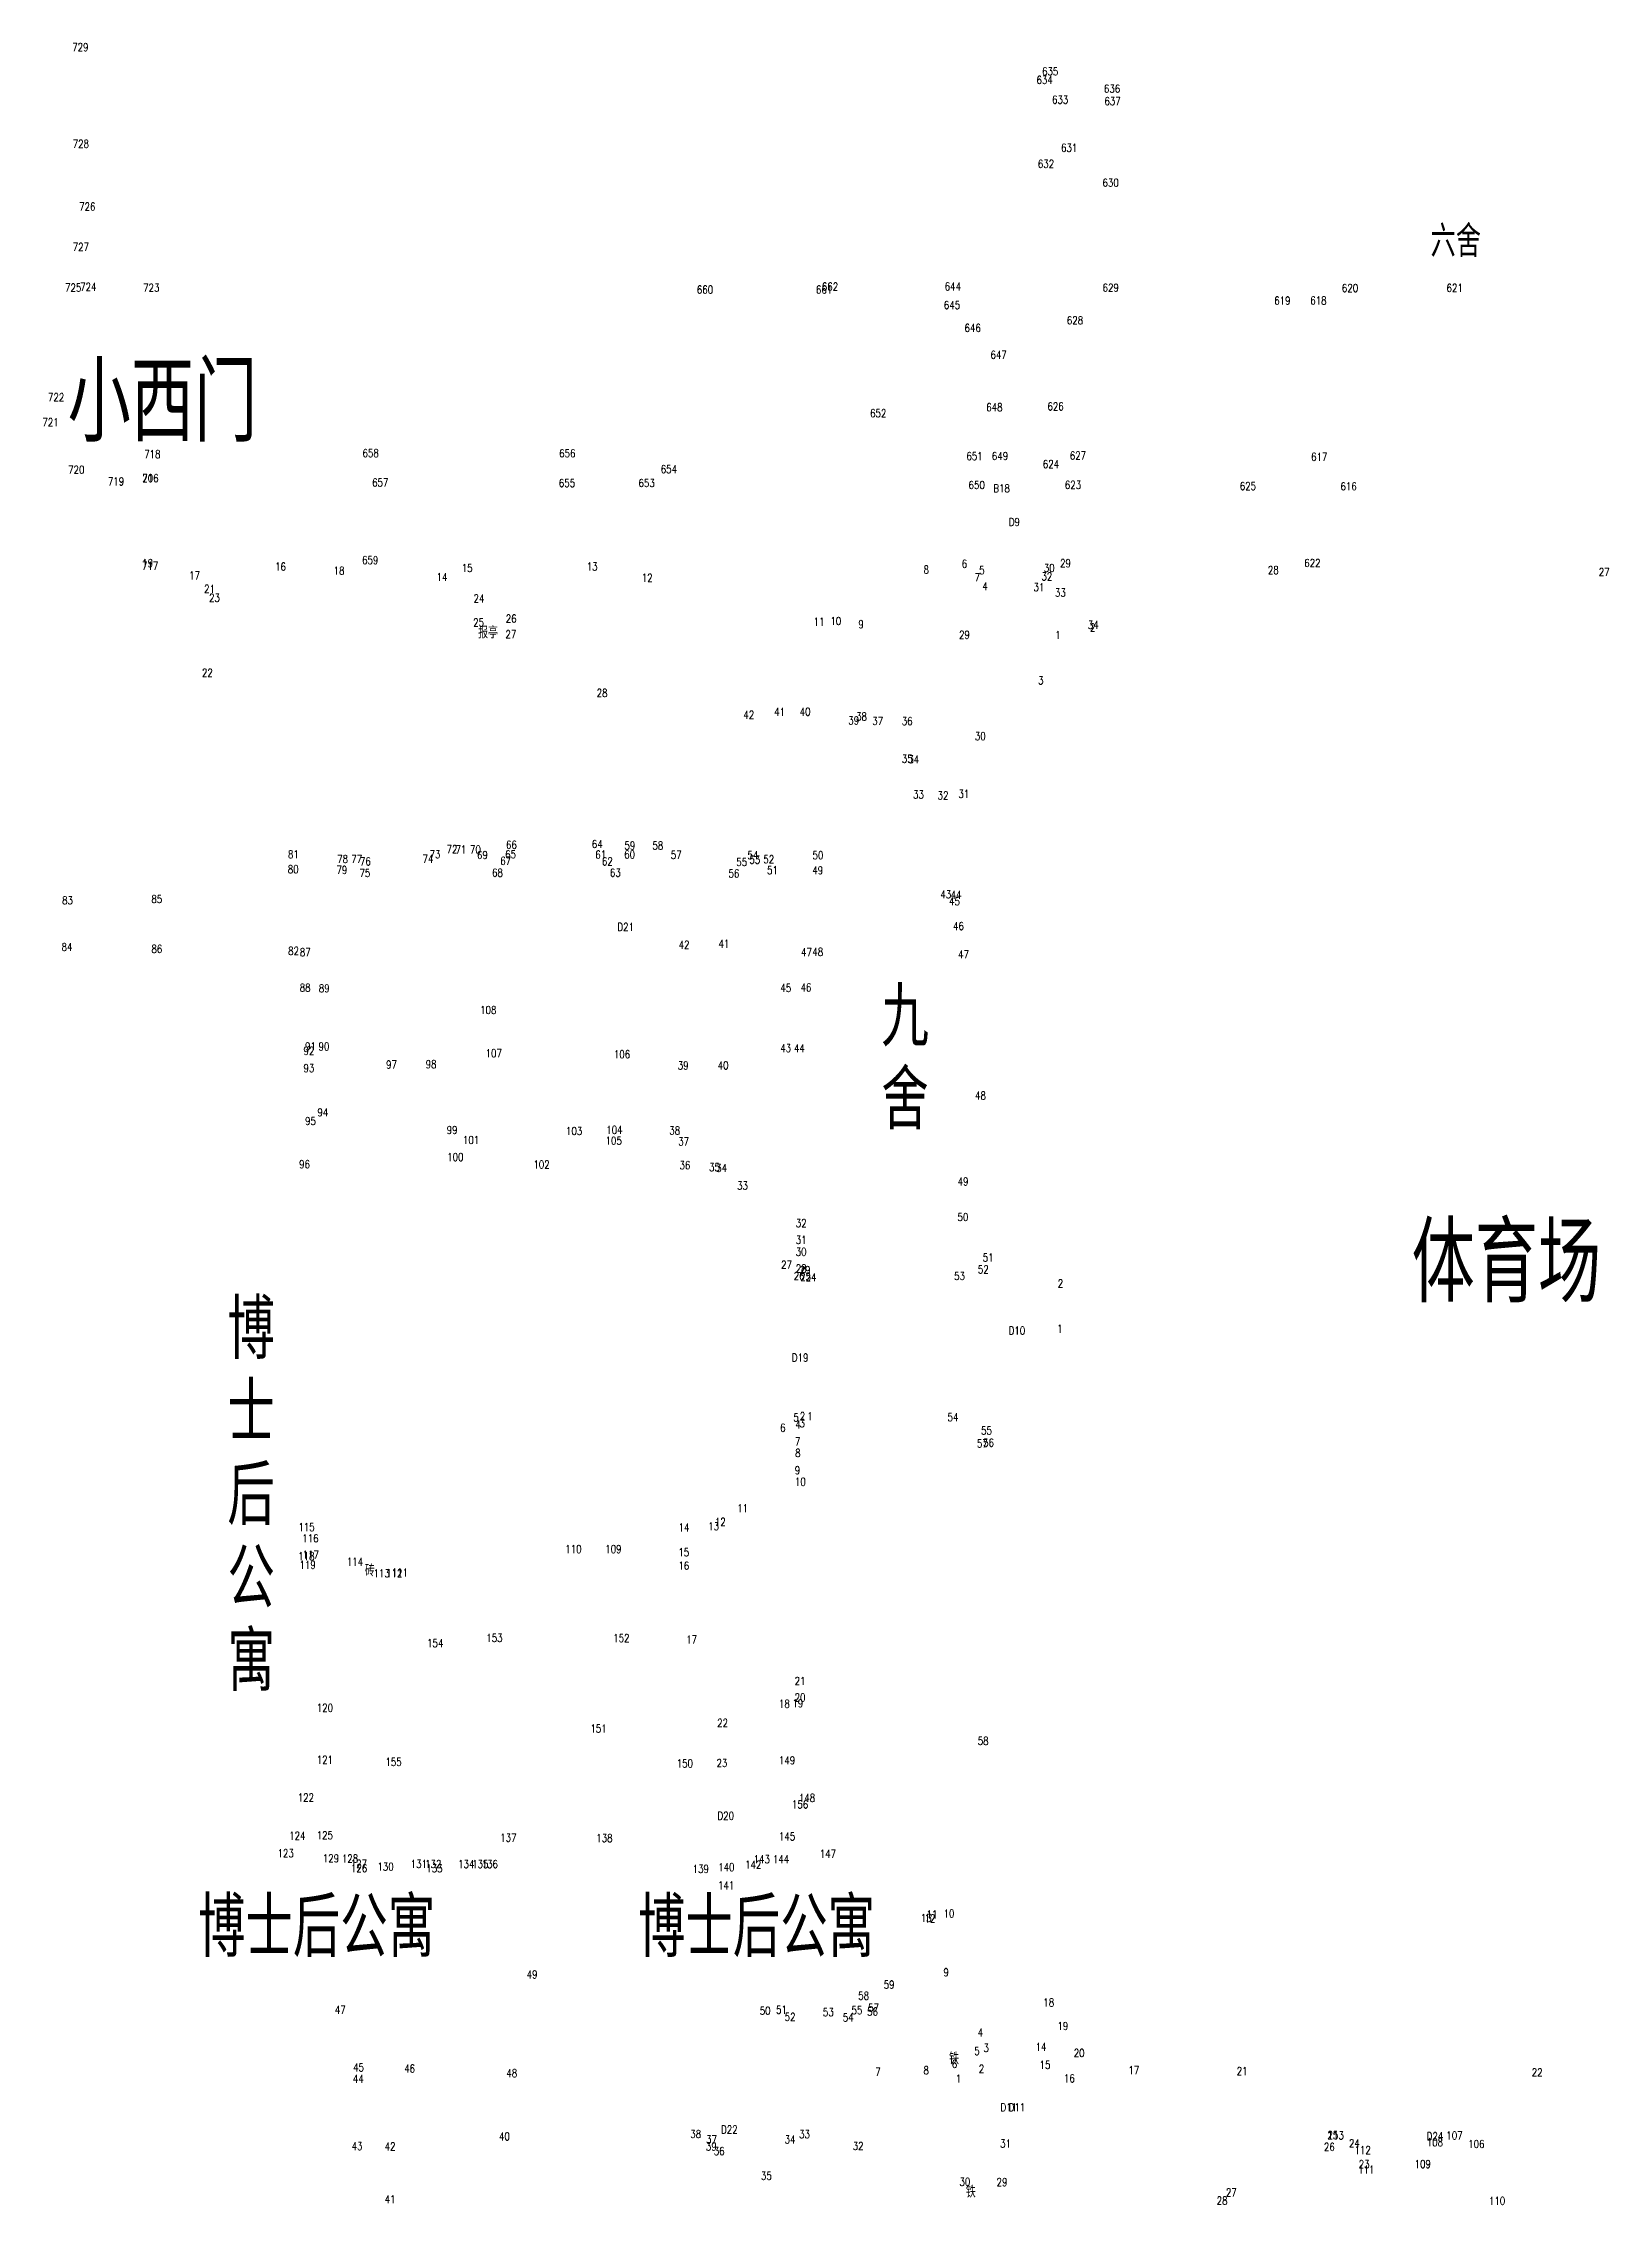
# Model space of a CAD drawing. Extents: x -992 to 2561, y -723 to 1492.
# Drawn here: x -362.2 to -164.1, y -450.5 to -177.1 of the extents above; entities that cross this region are included whole.
import ezdxf
from ezdxf.enums import TextEntityAlignment as Align

# ---------------------------------------------------------------- set-up
doc = ezdxf.new("R2010")
doc.units = 0
doc.header["$LTSCALE"] = 0.5
for name, color, linetype in [('JMD', 6, 'CONTINUOUS'), ('ZDH', 1, 'CONTINUOUS'), ('ZJ', 7, 'CONTINUOUS')]:
    doc.layers.add(name, color=color, linetype=linetype)
doc.styles.add('HZ', font='rs.shx', dxfattribs={"width": 0.8, "bigfont": 'hztxt.shx'})

msp = doc.modelspace()

# ---------------------------------------------------------------- texts
at = {"layer": 'JMD', "linetype": 'Continuous', "style": 'HZ', "width": 0.8}
for s, height, p in [('六舍', 4, (-183.42, -201.88, -0.21)), ('报亭', 1.5, (-305.87, -251.53, -8.92)), ('报亭', 1.5, (-305.87, -251.53, -8.92)), ('体育场', 10, (-177.02, -330.82, -8.92)), ('博士后公寓', 7.5, (-327.57, -415.03, -8.92)), ('博士后公寓', 7.5, (-271.9, -415.05, -8.92))]:
    msp.add_text(s, height=height, dxfattribs=at).set_placement(p, align=Align.MIDDLE)
for s, p in [('九', (-256.11, -304, -8.92)), ('舍', (-256.11, -314.5, -8.92)), ('博', (-338.85, -343.53, -8.92)), ('士', (-338.85, -354.03, -8.92)), ('后', (-338.85, -364.53, -8.92)), ('公', (-338.85, -375.03, -8.92)), ('寓', (-338.85, -385.53, -8.92))]:
    msp.add_text(s, height=7.5, dxfattribs=at).set_placement(p)
for s, p in [('砖', (-320.2, -370.28, -8.92)), ('铁', (-246.28, -432.04, -8.92)), ('铁', (-246.28, -432.04, -8.92)), ('铁', (-244.16, -448.9, -8.92)), ('铁', (-244.16, -448.9, -8.92))]:
    msp.add_text(s, height=1.5, dxfattribs=at).set_placement(p, align=Align.MIDDLE_RIGHT)
at = {"layer": 'ZDH', "linetype": 'Continuous', "style": 'HZ', "width": 0.8}
for s, p in [('729', (-358.49, -178.06, 0.03)), ('635', (-235.77, -181.12, -0.15)), ('634', (-236.47, -182.2, -0.31)), ('636', (-227.94, -183.31, -0.05)), ('633', (-234.51, -184.71, -0.27)), ('637', (-227.88, -184.89, -0.22)), ('728', (-358.42, -190.28, 0.69)), ('631', (-233.37, -190.79, -0.22)), ('632', (-236.3, -192.82, -0.32)), ('630', (-228.12, -195.2, -0.12)), ('726', (-357.61, -198.23, -0.19)), ('727', (-358.42, -203.33, 0.01)), ('725', (-359.39, -208.48, -0.16)), ('724', (-357.48, -208.38, -0.17)), ('723', (-349.51, -208.49, 0.62)), ('660', (-279.45, -208.73, -0.34)), ('661', (-264.38, -208.73, 0.78)), ('662', (-263.63, -208.35, 1.31)), ('644', (-248.09, -208.33, -0.15)), ('629', (-228.11, -208.49, -0.2)), ('620', (-197.83, -208.54, -0.43)), ('621', (-184.59, -208.52, -0.1)), ('645', (-248.2, -210.69, -0.36)), ('619', (-206.39, -210.12, -0.08)), ('618', (-201.83, -210.11, -0.04)), ('646', (-245.58, -213.58, -0.2)), ('628', (-232.63, -212.62, -0.18)), ('647', (-242.29, -216.98, -0.34)), ('722', (-361.55, -222.35, -0.29)), ('652', (-257.53, -224.37, -0.27)), ('648', (-242.83, -223.62, -0.27)), ('626', (-235.09, -223.51, 0.01)), ('721', (-362.26, -225.51, 0.44)), ('718', (-349.38, -229.55, -0.28)), ('658', (-321.75, -229.42, -0.34)), ('656', (-296.87, -229.45, -0.35)), ('651', (-245.34, -229.8, -0.23)), ('649', (-242.12, -229.79, -0.35)), ('627', (-232.26, -229.73, -0.08)), ('617', (-201.73, -229.89, -0.44)), ('720', (-359, -231.52, -0.34)), ('719', (-353.97, -233, -0.34)), ('716', (-349.62, -232.59, -0.29)), ('20', (-349.62, -232.59, -0.29)), ('20', (-349.62, -232.59, -0.29)), ('20', (-349.62, -232.59, -0.29)), ('20', (-349.62, -232.59, -0.29)), ('657', (-320.54, -233.14, -0.38)), ('655', (-296.91, -233.21, -0.37)), ('653', (-286.83, -233.2, -0.37)), ('654', (-284.02, -231.45, -0.21)), ('650', (-245.07, -233.45, -0.34)), ('624', (-235.67, -230.81, -0.52)), ('623', (-232.89, -233.44, -0.45)), ('B18', (-241.93, -233.88, -0.21)), ('625', (-210.75, -233.59, -0.44)), ('616', (-198.01, -233.62, -0.43)), ('D9', (-239.98, -238.14, 1.08)), ('D9', (-239.98, -238.14, 1.08)), ('D9', (-239.98, -238.14, 1.08)), ('D9', (-239.98, -238.14, 1.08)), ('717', (-349.66, -243.68, -0.29)), ('19', (-349.63, -243.34, -0.24)), ('19', (-349.63, -243.34, -0.24)), ('19', (-349.63, -243.34, -0.24)), ('19', (-349.63, -243.34, -0.24)), ('16', (-332.82, -243.78, -0.2)), ('16', (-332.82, -243.78, -0.2)), ('16', (-332.82, -243.78, -0.2)), ('16', (-332.82, -243.78, -0.2)), ('18', (-325.41, -244.29, -0.17)), ('18', (-325.41, -244.29, -0.17)), ('18', (-325.41, -244.29, -0.17)), ('18', (-325.41, -244.29, -0.17)), ('659', (-321.81, -242.96, -0.38)), ('15', (-309.2, -243.96, -0.17)), ('15', (-309.2, -243.96, -0.17)), ('15', (-309.2, -243.96, -0.17)), ('15', (-309.2, -243.96, -0.17)), ('13', (-293.38, -243.77, -0.23)), ('13', (-293.38, -243.77, -0.23)), ('13', (-293.38, -243.77, -0.23)), ('13', (-293.38, -243.77, -0.23)), ('8', (-250.76, -244.16, -0.12)), ('8', (-250.76, -244.16, -0.12)), ('8', (-250.76, -244.16, -0.12)), ('8', (-250.76, -244.16, -0.12)), ('6', (-245.94, -243.42, -0.22)), ('6', (-245.94, -243.42, -0.22)), ('6', (-245.94, -243.42, -0.22)), ('6', (-245.94, -243.42, -0.22)), ('5', (-243.72, -244.24, -0.28)), ('5', (-243.72, -244.24, -0.28)), ('5', (-243.72, -244.24, -0.28)), ('5', (-243.72, -244.24, -0.28)), ('30', (-235.55, -243.95, -0.24)), ('30', (-235.55, -243.95, -0.24)), ('29', (-233.49, -243.35, -0.25)), ('29', (-233.49, -243.35, -0.25)), ('28', (-207.2, -244.22, -0.17)), ('28', (-207.2, -244.22, -0.17)), ('622', (-202.59, -243.32, -0.42)), ('17', (-343.69, -244.9, -0.16)), ('17', (-343.69, -244.9, -0.16)), ('17', (-343.69, -244.9, -0.16)), ('17', (-343.69, -244.9, -0.16)), ('21', (-341.8, -246.6, -0.13)), ('21', (-341.8, -246.6, -0.13)), ('21', (-341.8, -246.6, -0.13)), ('21', (-341.8, -246.6, -0.13)), ('14', (-312.38, -245.1, -0.12)), ('14', (-312.38, -245.1, -0.12)), ('14', (-312.38, -245.1, -0.12)), ('14', (-312.38, -245.1, -0.12)), ('12', (-286.42, -245.19, -0.1)), ('12', (-286.42, -245.19, -0.1)), ('12', (-286.42, -245.19, -0.1)), ('12', (-286.42, -245.19, -0.1)), ('7', (-244.3, -245.14, -0.13)), ('7', (-244.3, -245.14, -0.13)), ('7', (-244.3, -245.14, -0.13)), ('7', (-244.3, -245.14, -0.13)), ('4', (-243.33, -246.27, -0.25)), ('4', (-243.33, -246.27, -0.25)), ('4', (-243.33, -246.27, -0.25)), ('4', (-243.33, -246.27, -0.25)), ('31', (-236.85, -246.38, -0.27)), ('31', (-236.85, -246.38, -0.27)), ('32', (-235.85, -245.02, -0.14)), ('32', (-235.85, -245.02, -0.14)), ('33', (-234.14, -247.07, -0.18)), ('33', (-234.14, -247.07, -0.18)), ('27', (-165.33, -244.46, -0.11)), ('27', (-165.33, -244.46, -0.11)), ('23', (-341.17, -247.73, -0.15)), ('23', (-341.17, -247.73, -0.15)), ('23', (-341.17, -247.73, -0.15)), ('23', (-341.17, -247.73, -0.15)), ('24', (-307.7, -247.8, -0.16)), ('24', (-307.7, -247.8, -0.16)), ('24', (-307.7, -247.8, -0.16)), ('24', (-307.7, -247.8, -0.16)), ('25', (-307.75, -250.84, -0.17)), ('25', (-307.75, -250.84, -0.17)), ('25', (-307.75, -250.84, -0.17)), ('25', (-307.75, -250.84, -0.17)), ('27', (-303.67, -252.34, -0.21)), ('27', (-303.67, -252.34, -0.21)), ('27', (-303.67, -252.34, -0.21)), ('27', (-303.67, -252.34, -0.21)), ('26', (-303.63, -250.36, -0.21)), ('26', (-303.63, -250.36, -0.21)), ('26', (-303.63, -250.36, -0.21)), ('26', (-303.63, -250.36, -0.21)), ('11', (-264.67, -250.76, -0.14)), ('11', (-264.67, -250.76, -0.14)), ('11', (-264.67, -250.76, -0.14)), ('11', (-264.67, -250.76, -0.14)), ('10', (-262.55, -250.66, -0.13)), ('10', (-262.55, -250.66, -0.13)), ('10', (-262.55, -250.66, -0.13)), ('10', (-262.55, -250.66, -0.13)), ('9', (-259.02, -251.07, -0.15)), ('9', (-259.02, -251.07, -0.15)), ('9', (-259.02, -251.07, -0.15)), ('9', (-259.02, -251.07, -0.15)), ('29', (-246.28, -252.41, -0.21)), ('29', (-246.28, -252.41, -0.21)), ('29', (-246.28, -252.41, -0.21)), ('29', (-246.28, -252.41, -0.21)), ('1', (-234.09, -252.43, -1.2)), ('1', (-234.09, -252.43, -1.2)), ('1', (-234.09, -252.43, -1.2)), ('1', (-234.09, -252.43, -1.2)), ('34', (-229.98, -251.16, -1.3)), ('34', (-229.98, -251.16, -1.3)), ('2', (-229.71, -251.49, -1.46)), ('2', (-229.71, -251.49, -1.46)), ('2', (-229.71, -251.49, -1.46)), ('2', (-229.71, -251.49, -1.46)), ('22', (-342.07, -257.21, 0.74)), ('22', (-342.07, -257.21, 0.74)), ('22', (-342.07, -257.21, 0.74)), ('22', (-342.07, -257.21, 0.74)), ('28', (-292.13, -259.76, -0.26)), ('28', (-292.13, -259.76, -0.26)), ('28', (-292.13, -259.76, -0.26)), ('28', (-292.13, -259.76, -0.26)), ('3', (-236.27, -258.18, -0.1)), ('3', (-236.27, -258.18, -0.1)), ('3', (-236.27, -258.18, -0.1)), ('3', (-236.27, -258.18, -0.1)), ('42', (-273.56, -262.52, -0.29)), ('42', (-273.56, -262.52, -0.29)), ('42', (-273.56, -262.52, -0.29)), ('42', (-273.56, -262.52, -0.29)), ('41', (-269.67, -262.16, -0.35)), ('41', (-269.67, -262.16, -0.35)), ('41', (-269.67, -262.16, -0.35)), ('41', (-269.67, -262.16, -0.35)), ('40', (-266.43, -262.14, -0.32)), ('40', (-266.43, -262.14, -0.32)), ('40', (-266.43, -262.14, -0.32)), ('40', (-266.43, -262.14, -0.32)), ('39', (-260.29, -263.25, -0.26)), ('39', (-260.29, -263.25, -0.26)), ('39', (-260.29, -263.25, -0.26)), ('39', (-260.29, -263.25, -0.26)), ('38', (-259.3, -262.75, -0.29)), ('38', (-259.3, -262.75, -0.29)), ('38', (-259.3, -262.75, -0.29)), ('38', (-259.3, -262.75, -0.29)), ('37', (-257.25, -263.31, -0.26)), ('37', (-257.25, -263.31, -0.26)), ('37', (-257.25, -263.31, -0.26)), ('37', (-257.25, -263.31, -0.26)), ('36', (-253.52, -263.33, -0.28)), ('36', (-253.52, -263.33, -0.28)), ('36', (-253.52, -263.33, -0.28)), ('36', (-253.52, -263.33, -0.28)), ('30', (-244.27, -265.23, -0.16)), ('30', (-244.27, -265.23, -0.16)), ('30', (-244.27, -265.23, -0.16)), ('30', (-244.27, -265.23, -0.16)), ('35', (-253.51, -268.1, -0.27)), ('35', (-253.51, -268.1, -0.27)), ('35', (-253.51, -268.1, -0.27)), ('35', (-253.51, -268.1, -0.27)), ('34', (-252.69, -268.17, -0.38)), ('34', (-252.69, -268.17, -0.38)), ('34', (-252.69, -268.17, -0.38)), ('34', (-252.69, -268.17, -0.38)), ('33', (-252.1, -272.62, -0.26)), ('33', (-252.1, -272.62, -0.26)), ('33', (-252.1, -272.62, -0.26)), ('33', (-252.1, -272.62, -0.26)), ('32', (-248.99, -272.74, -0.21)), ('32', (-248.99, -272.74, -0.21)), ('32', (-248.99, -272.74, -0.21)), ('32', (-248.99, -272.74, -0.21)), ('31', (-246.36, -272.54, -0.21)), ('31', (-246.36, -272.54, -0.21)), ('31', (-246.36, -272.54, -0.21)), ('31', (-246.36, -272.54, -0.21)), ('72', (-311.12, -279.54, 0.48)), ('72', (-311.12, -279.54, 0.48)), ('72', (-311.12, -279.54, 0.48)), ('72', (-311.12, -279.54, 0.48)), ('71', (-309.98, -279.57, 0.48)), ('71', (-309.98, -279.57, 0.48)), ('71', (-309.98, -279.57, 0.48)), ('71', (-309.98, -279.57, 0.48)), ('70', (-308.15, -279.58, -0.21)), ('70', (-308.15, -279.58, -0.21)), ('70', (-308.15, -279.58, -0.21)), ('70', (-308.15, -279.58, -0.21)), ('66', (-303.6, -278.98, -0.22)), ('66', (-303.6, -278.98, -0.22)), ('66', (-303.6, -278.98, -0.22)), ('66', (-303.6, -278.98, -0.22)), ('64', (-292.74, -278.88, -0.2)), ('64', (-292.74, -278.88, -0.2)), ('64', (-292.74, -278.88, -0.2)), ('64', (-292.74, -278.88, -0.2)), ('59', (-288.61, -279.07, 0.18)), ('59', (-288.61, -279.07, 0.18)), ('59', (-288.61, -279.07, 0.18)), ('59', (-288.61, -279.07, 0.18)), ('58', (-285.07, -279.07, 0.55)), ('58', (-285.07, -279.07, 0.55)), ('58', (-285.07, -279.07, 0.55)), ('58', (-285.07, -279.07, 0.55)), ('80', (-331.21, -282.07, -0.06)), ('80', (-331.21, -282.07, -0.06)), ('80', (-331.21, -282.07, -0.06)), ('80', (-331.21, -282.07, -0.06)), ('81', (-331.19, -280.19, 0.72)), ('81', (-331.19, -280.19, 0.72)), ('81', (-331.19, -280.19, 0.72)), ('81', (-331.19, -280.19, 0.72)), ('79', (-325.05, -282.16, 0.24)), ('79', (-325.05, -282.16, 0.24)), ('79', (-325.05, -282.16, 0.24)), ('79', (-325.05, -282.16, 0.24)), ('78', (-324.96, -280.77, 0.69)), ('78', (-324.96, -280.77, 0.69)), ('78', (-324.96, -280.77, 0.69)), ('78', (-324.96, -280.77, 0.69)), ('77', (-323.17, -280.77, 1.24)), ('77', (-323.17, -280.77, 1.24)), ('77', (-323.17, -280.77, 1.24)), ('77', (-323.17, -280.77, 1.24)), ('75', (-322.14, -282.54, 0.43)), ('75', (-322.14, -282.54, 0.43)), ('75', (-322.14, -282.54, 0.43)), ('75', (-322.14, -282.54, 0.43)), ('76', (-322.08, -281.08, 0.52)), ('76', (-322.08, -281.08, 0.52)), ('76', (-322.08, -281.08, 0.52)), ('76', (-322.08, -281.08, 0.52)), ('74', (-314.17, -280.74, 0.75)), ('74', (-314.17, -280.74, 0.75)), ('74', (-314.17, -280.74, 0.75)), ('74', (-314.17, -280.74, 0.75)), ('73', (-313.27, -280.18, 0.6)), ('73', (-313.27, -280.18, 0.6)), ('73', (-313.27, -280.18, 0.6)), ('73', (-313.27, -280.18, 0.6)), ('69', (-307.27, -280.27, -0.19)), ('69', (-307.27, -280.27, -0.19)), ('69', (-307.27, -280.27, -0.19)), ('69', (-307.27, -280.27, -0.19)), ('68', (-305.37, -282.51, -0.3)), ('68', (-305.37, -282.51, -0.3)), ('68', (-305.37, -282.51, -0.3)), ('68', (-305.37, -282.51, -0.3)), ('67', (-304.32, -281.01, -0.26)), ('67', (-304.32, -281.01, -0.26)), ('67', (-304.32, -281.01, -0.26)), ('67', (-304.32, -281.01, -0.26)), ('65', (-303.7, -280.18, -0.22)), ('65', (-303.7, -280.18, -0.22)), ('65', (-303.7, -280.18, -0.22)), ('65', (-303.7, -280.18, -0.22)), ('61', (-292.3, -280.22, -0.22)), ('61', (-292.3, -280.22, -0.22)), ('61', (-292.3, -280.22, -0.22)), ('61', (-292.3, -280.22, -0.22)), ('62', (-291.46, -281.08, -0.29)), ('62', (-291.46, -281.08, -0.29)), ('62', (-291.46, -281.08, -0.29)), ('62', (-291.46, -281.08, -0.29)), ('63', (-290.45, -282.51, -0.29)), ('63', (-290.45, -282.51, -0.29)), ('63', (-290.45, -282.51, -0.29)), ('63', (-290.45, -282.51, -0.29)), ('60', (-288.64, -280.2, 0)), ('60', (-288.64, -280.2, 0)), ('60', (-288.64, -280.2, 0)), ('60', (-288.64, -280.2, 0)), ('57', (-282.75, -280.25, 0.57)), ('57', (-282.75, -280.25, 0.57)), ('57', (-282.75, -280.25, 0.57)), ('57', (-282.75, -280.25, 0.57)), ('56', (-275.44, -282.61, -0.24)), ('56', (-275.44, -282.61, -0.24)), ('56', (-275.44, -282.61, -0.24)), ('56', (-275.44, -282.61, -0.24)), ('55', (-274.46, -281.16, 0.4)), ('55', (-274.46, -281.16, 0.4)), ('55', (-274.46, -281.16, 0.4)), ('55', (-274.46, -281.16, 0.4)), ('54', (-273.04, -280.3, 0.49)), ('54', (-273.04, -280.3, 0.49)), ('54', (-273.04, -280.3, 0.49)), ('54', (-273.04, -280.3, 0.49)), ('53', (-272.81, -280.87, 0.48)), ('53', (-272.81, -280.87, 0.48)), ('53', (-272.81, -280.87, 0.48)), ('53', (-272.81, -280.87, 0.48)), ('52', (-271.04, -280.81, -0.05)), ('52', (-271.04, -280.81, -0.05)), ('52', (-271.04, -280.81, -0.05)), ('52', (-271.04, -280.81, -0.05)), ('51', (-270.57, -282.19, -0.07)), ('51', (-270.57, -282.19, -0.07)), ('51', (-270.57, -282.19, -0.07)), ('51', (-270.57, -282.19, -0.07)), ('49', (-264.85, -282.21, -0.07)), ('49', (-264.85, -282.21, -0.07)), ('49', (-264.85, -282.21, -0.07)), ('49', (-264.85, -282.21, -0.07)), ('50', (-264.81, -280.3, 0.73)), ('50', (-264.81, -280.3, 0.73)), ('50', (-264.81, -280.3, 0.73)), ('50', (-264.81, -280.3, 0.73)), ('43', (-248.64, -285.25, -0.07)), ('43', (-248.64, -285.25, -0.07)), ('43', (-248.64, -285.25, -0.07)), ('43', (-248.64, -285.25, -0.07)), ('44', (-247.33, -285.3, -0.07)), ('44', (-247.33, -285.3, -0.07)), ('44', (-247.33, -285.3, -0.07)), ('44', (-247.33, -285.3, -0.07)), ('83', (-359.77, -286.01, -0.3)), ('83', (-359.77, -286.01, -0.3)), ('83', (-359.77, -286.01, -0.3)), ('83', (-359.77, -286.01, -0.3)), ('85', (-348.47, -285.84, -0.25)), ('85', (-348.47, -285.84, -0.25)), ('85', (-348.47, -285.84, -0.25)), ('85', (-348.47, -285.84, -0.25)), ('45', (-247.53, -286.13, -0.06)), ('45', (-247.53, -286.13, -0.06)), ('45', (-247.53, -286.13, -0.06)), ('45', (-247.53, -286.13, -0.06)), ('D21', (-289.5, -289.37, -1.58)), ('D21', (-289.5, -289.37, 1.08)), ('D21', (-289.5, -289.37, 1.08)), ('D21', (-289.5, -289.37, -1.58)), ('D21', (-289.5, -289.37, 1.08)), ('D21', (-289.5, -289.37, 1.08)), ('46', (-247.03, -289.26, -0.1)), ('46', (-247.03, -289.26, -0.1)), ('46', (-247.03, -289.26, -0.1)), ('46', (-247.03, -289.26, -0.1)), ('84', (-359.83, -291.91, -0.3)), ('84', (-359.83, -291.91, -0.3)), ('84', (-359.83, -291.91, -0.3)), ('84', (-359.83, -291.91, -0.3)), ('86', (-348.46, -292.15, -0.23)), ('86', (-348.46, -292.15, -0.23)), ('86', (-348.46, -292.15, -0.23)), ('86', (-348.46, -292.15, -0.23)), ('82', (-331.17, -292.4, -0.23)), ('82', (-331.17, -292.4, -0.23)), ('82', (-331.17, -292.4, -0.23)), ('82', (-331.17, -292.4, -0.23)), ('87', (-329.68, -292.57, -0.2)), ('87', (-329.68, -292.57, -0.2)), ('87', (-329.68, -292.57, -0.2)), ('87', (-329.68, -292.57, -0.2)), ('42', (-281.76, -291.62, -0.36)), ('42', (-281.76, -291.62, -0.36)), ('41', (-276.71, -291.5, -0.36)), ('41', (-276.71, -291.5, -0.36)), ('47', (-266.26, -292.56, -0.16)), ('47', (-266.26, -292.56, -0.16)), ('47', (-266.26, -292.56, -0.16)), ('47', (-266.26, -292.56, -0.16)), ('48', (-264.84, -292.52, -0.17)), ('48', (-264.84, -292.52, -0.17)), ('48', (-264.84, -292.52, -0.17)), ('48', (-264.84, -292.52, -0.17)), ('47', (-246.39, -292.84, -0.1)), ('47', (-246.39, -292.84, -0.1)), ('47', (-246.39, -292.84, -0.1)), ('47', (-246.39, -292.84, -0.1)), ('88', (-329.7, -297.05, -0.24)), ('88', (-329.7, -297.05, -0.24)), ('88', (-329.7, -297.05, -0.24)), ('88', (-329.7, -297.05, -0.24)), ('89', (-327.28, -297.14, -0.2)), ('89', (-327.28, -297.14, -0.2)), ('89', (-327.28, -297.14, -0.2)), ('89', (-327.28, -297.14, -0.2)), ('45', (-268.87, -297.09, -0.31)), ('45', (-268.87, -297.09, -0.31)), ('46', (-266.33, -297.03, -0.17)), ('46', (-266.33, -297.03, -0.17)), ('46', (-266.33, -297.03, -0.17)), ('46', (-266.33, -297.03, -0.17)), ('108', (-306.87, -299.88, -0.09)), ('108', (-306.87, -299.88, -0.09)), ('108', (-306.87, -299.88, -0.09)), ('108', (-306.87, -299.88, -0.09)), ('91', (-329.03, -304.48, -0.26)), ('91', (-329.03, -304.48, -0.26)), ('91', (-329.03, -304.48, -0.26)), ('91', (-329.03, -304.48, -0.26)), ('90', (-327.32, -304.49, -0.21)), ('90', (-327.32, -304.49, -0.21)), ('90', (-327.32, -304.49, -0.21)), ('90', (-327.32, -304.49, -0.21)), ('93', (-329.22, -307.24, -0.19)), ('93', (-329.22, -307.24, -0.19)), ('93', (-329.22, -307.24, -0.19)), ('93', (-329.22, -307.24, -0.19)), ('92', (-329.22, -305.05, -0.24)), ('92', (-329.22, -305.05, -0.24)), ('92', (-329.22, -305.05, -0.24)), ('92', (-329.22, -305.05, -0.24)), ('97', (-318.78, -306.79, -0.29)), ('97', (-318.78, -306.79, -0.29)), ('97', (-318.78, -306.79, -0.29)), ('97', (-318.78, -306.79, -0.29)), ('98', (-313.77, -306.74, -0.27)), ('98', (-313.77, -306.74, -0.27)), ('98', (-313.77, -306.74, -0.27)), ('98', (-313.77, -306.74, -0.27)), ('107', (-306.18, -305.35, -0.09)), ('107', (-306.18, -305.35, -0.09)), ('107', (-306.18, -305.35, -0.09)), ('107', (-306.18, -305.35, -0.09)), ('106', (-289.95, -305.48, -0.1)), ('106', (-289.95, -305.48, -0.1)), ('106', (-289.95, -305.48, -0.1)), ('106', (-289.95, -305.48, -0.1)), ('39', (-281.86, -306.9, -0.42)), ('39', (-281.86, -306.9, -0.42)), ('40', (-276.81, -306.89, -0.35)), ('40', (-276.81, -306.89, -0.35)), ('43', (-268.9, -304.7, -0.33)), ('43', (-268.9, -304.7, -0.33)), ('44', (-267.17, -304.73, -0.4)), ('44', (-267.17, -304.73, -0.4)), ('48', (-244.24, -310.71, -0.03)), ('48', (-244.24, -310.71, -0.03)), ('48', (-244.24, -310.71, -0.03)), ('48', (-244.24, -310.71, -0.03)), ('95', (-329.03, -313.93, -0.24)), ('95', (-329.03, -313.93, -0.24)), ('95', (-329.03, -313.93, -0.24)), ('95', (-329.03, -313.93, -0.24)), ('94', (-327.46, -312.83, -0.26)), ('94', (-327.46, -312.83, -0.26)), ('94', (-327.46, -312.83, -0.26)), ('94', (-327.46, -312.83, -0.26)), ('99', (-311.11, -315.06, -0.25)), ('99', (-311.11, -315.06, -0.25)), ('99', (-311.11, -315.06, -0.25)), ('99', (-311.11, -315.06, -0.25)), ('103', (-296.01, -315.19, -0.2)), ('103', (-296.01, -315.19, -0.2)), ('103', (-296.01, -315.19, -0.2)), ('103', (-296.01, -315.19, -0.2)), ('104', (-290.91, -315.05, -0.21)), ('104', (-290.91, -315.05, -0.21)), ('104', (-290.91, -315.05, -0.21)), ('104', (-290.91, -315.05, -0.21)), ('38', (-282.94, -315.13, 1.46)), ('38', (-282.94, -315.13, 1.46)), ('101', (-309.05, -316.33, -0.18)), ('101', (-309.05, -316.33, -0.18)), ('101', (-309.05, -316.33, -0.18)), ('101', (-309.05, -316.33, -0.18)), ('105', (-291, -316.41, -0.22)), ('105', (-291, -316.41, -0.22)), ('105', (-291, -316.41, -0.22)), ('105', (-291, -316.41, -0.22)), ('37', (-281.8, -316.52, 0.83)), ('37', (-281.8, -316.52, 0.83)), ('96', (-329.77, -319.39, 0.13)), ('96', (-329.77, -319.39, 0.13)), ('96', (-329.77, -319.39, 0.13)), ('96', (-329.77, -319.39, 0.13)), ('100', (-311.04, -318.49, -0.23)), ('100', (-311.04, -318.49, -0.23)), ('100', (-311.04, -318.49, -0.23)), ('100', (-311.04, -318.49, -0.23)), ('102', (-300.13, -319.43, -0.15)), ('102', (-300.13, -319.43, -0.15)), ('102', (-300.13, -319.43, -0.15)), ('102', (-300.13, -319.43, -0.15)), ('36', (-281.64, -319.52, 1.12)), ('36', (-281.64, -319.52, 1.12)), ('35', (-277.91, -319.77, -0.35)), ('35', (-277.91, -319.77, -0.35)), ('34', (-277, -319.87, -0.35)), ('34', (-277, -319.87, -0.35)), ('33', (-274.36, -322.1, -0.35)), ('33', (-274.36, -322.1, -0.35)), ('49', (-246.46, -321.58, -0.1)), ('49', (-246.46, -321.58, -0.1)), ('49', (-246.46, -321.58, -0.1)), ('49', (-246.46, -321.58, -0.1)), ('50', (-246.47, -326.07, -0.1)), ('50', (-246.47, -326.07, -0.1)), ('50', (-246.47, -326.07, -0.1)), ('50', (-246.47, -326.07, -0.1)), ('31', (-266.94, -328.97, -0.31)), ('31', (-266.94, -328.97, -0.31)), ('32', (-266.93, -326.85, -0.3)), ('32', (-266.93, -326.85, -0.3)), ('30', (-266.94, -330.48, -0.31)), ('30', (-266.94, -330.48, -0.31)), ('51', (-243.28, -331.2, -0.15)), ('51', (-243.28, -331.2, -0.15)), ('51', (-243.28, -331.2, -0.15)), ('51', (-243.28, -331.2, -0.15)), ('27', (-268.79, -332.1, -1.59)), ('27', (-268.79, -332.1, -1.59)), ('26', (-267.2, -333.53, -0.31)), ('26', (-267.2, -333.53, -0.31)), ('28', (-266.94, -332.59, -0.31)), ('28', (-266.94, -332.59, -0.31)), ('29', (-266.44, -332.78, -0.31)), ('29', (-266.44, -332.78, -0.31)), ('25', (-266.37, -333.64, -0.29)), ('25', (-266.37, -333.64, -0.29)), ('24', (-265.7, -333.7, -0.19)), ('24', (-265.7, -333.7, -0.19)), ('53', (-246.89, -333.54, -0.2)), ('53', (-246.89, -333.54, -0.2)), ('53', (-246.89, -333.54, -0.2)), ('53', (-246.89, -333.54, -0.2)), ('52', (-243.89, -332.7, -0.17)), ('52', (-243.89, -332.7, -0.17)), ('52', (-243.89, -332.7, -0.17)), ('52', (-243.89, -332.7, -0.17)), ('2', (-233.78, -334.48, -0.09)), ('2', (-233.78, -334.48, -0.09)), ('D10', (-240, -340.44, -1.43)), ('D10', (-240, -340.44, -1.43)), ('D10', (-239.99, -340.44, 1.08)), ('D10', (-239.99, -340.44, 1.08)), ('1', (-233.86, -340.21, -0.1)), ('1', (-233.86, -340.21, -0.1)), ('D19', (-267.43, -343.86, -1.7)), ('D19', (-267.43, -343.86, 1.08)), ('D19', (-267.43, -343.86, -1.7)), ('D19', (-267.43, -343.86, 1.08)), ('6', (-268.92, -352.74, -0.34)), ('6', (-268.92, -352.74, -0.34)), ('5', (-267.24, -351.44, -0.33)), ('5', (-267.24, -351.44, -0.33)), ('4', (-266.99, -352.33, -0.32)), ('4', (-266.99, -352.33, -0.32)), ('3', (-266.47, -352.17, 1.18)), ('3', (-266.47, -352.17, 1.18)), ('2', (-266.43, -351.28, -0.31)), ('2', (-266.43, -351.28, -0.31)), ('1', (-265.48, -351.27, -0.07)), ('1', (-265.48, -351.27, -0.07)), ('54', (-247.73, -351.4, -0.2)), ('54', (-247.73, -351.4, -0.2)), ('54', (-247.73, -351.4, -0.2)), ('54', (-247.73, -351.4, -0.2)), ('55', (-243.48, -353.09, -0.16)), ('55', (-243.48, -353.09, -0.16)), ('55', (-243.48, -353.09, -0.16)), ('55', (-243.48, -353.09, -0.16)), ('7', (-267.04, -354.49, -0.33)), ('7', (-267.04, -354.49, -0.33)), ('8', (-267.01, -355.92, -0.33)), ('8', (-267.01, -355.92, -0.33)), ('57', (-244.01, -354.72, -0.04)), ('57', (-244.01, -354.72, -0.04)), ('57', (-244.01, -354.72, -0.04)), ('57', (-244.01, -354.72, -0.04)), ('56', (-243.22, -354.63, -0.21)), ('56', (-243.22, -354.63, -0.21)), ('56', (-243.22, -354.63, -0.21)), ('56', (-243.22, -354.63, -0.21)), ('9', (-267.06, -358.11, -0.33)), ('9', (-267.06, -358.11, -0.33)), ('10', (-267.04, -359.57, -0.34)), ('10', (-267.04, -359.57, -0.34)), ('12', (-277.17, -364.65, -0.37)), ('12', (-277.17, -364.65, -0.37)), ('11', (-274.34, -362.91, -0.39)), ('11', (-274.34, -362.91, -0.39)), ('115', (-329.87, -365.31, 0.31)), ('115', (-329.87, -365.31, 0.31)), ('116', (-329.37, -366.73, -0.07)), ('116', (-329.37, -366.73, -0.07)), ('14', (-281.77, -365.35, 1.15)), ('14', (-281.77, -365.35, 1.15)), ('13', (-278.01, -365.21, -0.38)), ('13', (-278.01, -365.21, -0.38)), ('118', (-329.89, -368.98, -0.06)), ('118', (-329.89, -368.98, -0.06)), ('119', (-329.73, -370.08, 0.41)), ('119', (-329.73, -370.08, 0.41)), ('117', (-329.33, -368.8, -0.05)), ('117', (-329.33, -368.8, -0.05)), ('114', (-323.73, -369.69, -0.06)), ('114', (-323.73, -369.69, -0.06)), ('110', (-296.09, -368.09, 0.32)), ('110', (-296.09, -368.09, 0.32)), ('109', (-291.04, -368.09, 0.63)), ('109', (-291.04, -368.09, 0.63)), ('15', (-281.79, -368.49, 1.2)), ('15', (-281.79, -368.49, 1.2)), ('16', (-281.78, -370.18, 0.32)), ('16', (-281.78, -370.18, 0.32)), ('113', (-320.36, -371.15, -0.05)), ('113', (-320.36, -371.15, -0.05)), ('112', (-318.77, -371.14, -0.05)), ('112', (-318.77, -371.14, -0.05)), ('111', (-318.06, -371.06, -0.05)), ('111', (-318.06, -371.06, -0.05)), ('154', (-313.59, -379.99, -0.15)), ('154', (-313.59, -379.99, -0.15)), ('153', (-306.09, -379.32, -0.15)), ('153', (-306.09, -379.32, -0.15)), ('152', (-290.03, -379.35, -0.16)), ('152', (-290.03, -379.35, -0.16)), ('17', (-280.79, -379.54, -0.32)), ('17', (-280.79, -379.54, -0.32)), ('21', (-267.08, -384.78, -0.33)), ('21', (-267.08, -384.78, -0.33)), ('120', (-327.54, -388.17, -0.18)), ('120', (-327.54, -388.17, -0.18)), ('18', (-269.06, -387.66, -0.34)), ('18', (-269.06, -387.66, -0.34)), ('19', (-267.36, -387.61, -0.35)), ('19', (-267.36, -387.61, -0.35)), ('20', (-267.08, -386.87, -0.34)), ('20', (-267.08, -386.87, -0.34)), ('151', (-292.92, -390.79, -0.14)), ('151', (-292.92, -390.79, -0.14)), ('22', (-276.88, -390.08, -0.36)), ('22', (-276.88, -390.08, -0.36)), ('121', (-327.54, -394.75, -0.16)), ('121', (-327.54, -394.75, -0.16)), ('149', (-269.07, -394.82, -0.22)), ('149', (-269.07, -394.82, -0.22)), ('58', (-243.91, -392.35, -0.09)), ('58', (-243.91, -392.35, -0.09)), ('58', (-243.91, -392.35, -0.09)), ('58', (-243.91, -392.35, -0.09)), ('155', (-318.85, -395.02, -0.16)), ('155', (-318.85, -395.02, -0.16)), ('150', (-282, -395.21, -0.25)), ('150', (-282, -395.21, -0.25)), ('23', (-276.96, -395.15, -0.39)), ('23', (-276.96, -395.15, -0.39)), ('122', (-329.95, -399.52, -0.18)), ('122', (-329.95, -399.52, -0.18)), ('148', (-266.54, -399.56, -0.21)), ('148', (-266.54, -399.56, -0.21)), ('D20', (-276.84, -401.83, -1.6)), ('D20', (-276.84, -401.83, 1.08)), ('D20', (-276.84, -401.83, -1.6)), ('D20', (-276.84, -401.83, 1.08)), ('156', (-267.42, -400.39, -0.22)), ('156', (-267.42, -400.39, -0.22)), ('124', (-331.03, -404.36, -0.2)), ('124', (-331.03, -404.36, -0.2)), ('125', (-327.55, -404.3, -0.22)), ('125', (-327.55, -404.3, -0.22)), ('137', (-304.33, -404.61, -0.19)), ('137', (-304.33, -404.61, -0.19)), ('138', (-292.18, -404.65, -0.16)), ('138', (-292.18, -404.65, -0.16)), ('145', (-269.07, -404.44, -0.21)), ('145', (-269.07, -404.44, -0.21)), ('123', (-332.51, -406.57, 0.35)), ('123', (-332.51, -406.57, 0.35)), ('129', (-326.78, -407.21, -0.21)), ('129', (-326.78, -407.21, -0.21)), ('128', (-324.37, -407.25, -0.28)), ('128', (-324.37, -407.25, -0.28)), ('127', (-323.24, -407.9, -0.15)), ('127', (-323.24, -407.9, -0.15)), ('126', (-323.22, -408.46, -0.12)), ('126', (-323.22, -408.46, -0.12)), ('130', (-319.87, -408.27, -0.13)), ('130', (-319.87, -408.27, -0.13)), ('131', (-315.66, -407.92, -0.14)), ('131', (-315.66, -407.92, -0.14)), ('132', (-313.83, -407.93, -0.14)), ('132', (-313.83, -407.93, -0.14)), ('133', (-313.68, -408.48, -0.12)), ('133', (-313.68, -408.48, -0.12)), ('134', (-309.66, -407.94, -0.14)), ('134', (-309.66, -407.94, -0.14)), ('135', (-307.88, -407.94, -0.14)), ('135', (-307.88, -407.94, -0.14)), ('136', (-306.67, -407.94, -0.14)), ('136', (-306.67, -407.94, -0.14)), ('140', (-276.75, -408.34, -0.13)), ('140', (-276.75, -408.34, -0.13)), ('142', (-273.35, -408.02, -0.19)), ('142', (-273.35, -408.02, -0.19)), ('143', (-272.26, -407.33, -0.23)), ('143', (-272.26, -407.33, -0.23)), ('144', (-269.82, -407.32, -0.19)), ('144', (-269.82, -407.32, -0.19)), ('147', (-263.9, -406.64, 0.12)), ('147', (-263.9, -406.64, 0.12)), ('139', (-279.98, -408.55, -0.15)), ('139', (-279.98, -408.55, -0.15)), ('141', (-276.77, -410.64, -0.12)), ('141', (-276.77, -410.64, -0.12)), ('13', (-251.12, -414.76, 2.72)), ('13', (-251.12, -414.76, 2.72)), ('13', (-251.12, -414.76, 2.72)), ('13', (-251.12, -414.76, 2.72)), ('12', (-250.64, -414.82, 2.7)), ('12', (-250.64, -414.82, 2.7)), ('12', (-250.64, -414.82, 2.7)), ('12', (-250.64, -414.82, 2.7)), ('11', (-250.38, -414.32, 2.39)), ('11', (-250.38, -414.32, 2.39)), ('11', (-250.38, -414.32, 2.39)), ('11', (-250.38, -414.32, 2.39)), ('10', (-248.24, -414.2, 0.02)), ('10', (-248.24, -414.2, 0.02)), ('10', (-248.24, -414.2, 0.02)), ('10', (-248.24, -414.2, 0.02)), ('49', (-300.98, -421.91, 0.79)), ('49', (-300.98, -421.91, 0.79)), ('49', (-300.98, -421.91, 0.79)), ('49', (-300.98, -421.91, 0.79)), ('9', (-248.25, -421.63, 0.01)), ('9', (-248.25, -421.63, 0.01)), ('9', (-248.25, -421.63, 0.01)), ('9', (-248.25, -421.63, 0.01)), ('58', (-259.03, -424.6, 0.66)), ('58', (-259.03, -424.6, 0.66)), ('58', (-259.03, -424.6, 0.66)), ('58', (-259.03, -424.6, 0.66)), ('59', (-255.81, -423.19, 0.66)), ('59', (-255.81, -423.19, 0.66)), ('59', (-255.81, -423.19, 0.66)), ('59', (-255.81, -423.19, 0.66)), ('47', (-325.26, -426.38, 0.51)), ('47', (-325.26, -426.38, 0.51)), ('47', (-325.26, -426.38, 0.51)), ('47', (-325.26, -426.38, 0.51)), ('50', (-271.49, -426.49, 0.64)), ('50', (-271.49, -426.49, 0.64)), ('50', (-271.49, -426.49, 0.64)), ('50', (-271.49, -426.49, 0.64)), ('51', (-269.43, -426.37, 0.69)), ('51', (-269.43, -426.37, 0.69)), ('51', (-269.43, -426.37, 0.69)), ('51', (-269.43, -426.37, 0.69)), ('52', (-268.34, -427.28, 0.61)), ('52', (-268.34, -427.28, 0.61)), ('52', (-268.34, -427.28, 0.61)), ('52', (-268.34, -427.28, 0.61)), ('53', (-263.5, -426.68, 0.66)), ('53', (-263.5, -426.68, 0.66)), ('53', (-263.5, -426.68, 0.66)), ('53', (-263.5, -426.68, 0.66)), ('54', (-260.99, -427.35, 0.59)), ('54', (-260.99, -427.35, 0.59)), ('54', (-260.99, -427.35, 0.59)), ('54', (-260.99, -427.35, 0.59)), ('55', (-259.88, -426.44, 0.7)), ('55', (-259.88, -426.44, 0.7)), ('55', (-259.88, -426.44, 0.7)), ('55', (-259.88, -426.44, 0.7)), ('56', (-257.9, -426.61, 0.66)), ('56', (-257.9, -426.61, 0.66)), ('56', (-257.9, -426.61, 0.66)), ('56', (-257.9, -426.61, 0.66)), ('57', (-257.77, -426.11, 0.67)), ('57', (-257.77, -426.11, 0.67)), ('57', (-257.77, -426.11, 0.67)), ('57', (-257.77, -426.11, 0.67)), ('18', (-235.61, -425.45, -0.09)), ('18', (-235.61, -425.45, -0.09)), ('18', (-235.61, -425.45, -0.09)), ('18', (-235.61, -425.45, -0.09)), ('4', (-243.91, -429.24, -0.02)), ('4', (-243.91, -429.24, -0.02)), ('4', (-243.91, -429.24, -0.02)), ('4', (-243.91, -429.24, -0.02)), ('19', (-233.82, -428.43, 0.24)), ('19', (-233.82, -428.43, 0.24)), ('19', (-233.82, -428.43, 0.24)), ('19', (-233.82, -428.43, 0.24)), ('5', (-244.35, -431.6, -0.06)), ('5', (-244.35, -431.6, -0.06)), ('5', (-244.35, -431.6, -0.06)), ('5', (-244.35, -431.6, -0.06)), ('3', (-243.19, -431.2, -0.16)), ('3', (-243.19, -431.2, -0.16)), ('3', (-243.19, -431.2, -0.16)), ('3', (-243.19, -431.2, -0.16)), ('14', (-236.6, -431.07, -1.3)), ('14', (-236.6, -431.07, -1.3)), ('14', (-236.6, -431.07, -1.3)), ('14', (-236.6, -431.07, -1.3)), ('20', (-231.76, -431.84, 0.24)), ('20', (-231.76, -431.84, 0.24)), ('20', (-231.76, -431.84, 0.24)), ('20', (-231.76, -431.84, 0.24)), ('44', (-322.98, -435.1, 0.41)), ('44', (-322.98, -435.1, 0.41)), ('44', (-322.98, -435.1, 0.41)), ('44', (-322.98, -435.1, 0.41)), ('45', (-322.94, -433.67, 0.45)), ('45', (-322.94, -433.67, 0.45)), ('45', (-322.94, -433.67, 0.45)), ('45', (-322.94, -433.67, 0.45)), ('46', (-316.48, -433.82, 0.48)), ('46', (-316.48, -433.82, 0.48)), ('46', (-316.48, -433.82, 0.48)), ('46', (-316.48, -433.82, 0.48)), ('48', (-303.55, -434.39, 0.66)), ('48', (-303.55, -434.39, 0.66)), ('48', (-303.55, -434.39, 0.66)), ('48', (-303.55, -434.39, 0.66)), ('7', (-256.88, -434.24, 0.09)), ('7', (-256.88, -434.24, 0.09)), ('7', (-256.88, -434.24, 0.09)), ('7', (-256.88, -434.24, 0.09)), ('8', (-250.77, -434.03, -0.1)), ('8', (-250.77, -434.03, -0.1)), ('8', (-250.77, -434.03, -0.1)), ('8', (-250.77, -434.03, -0.1)), ('6', (-247.2, -433.23, -0.08)), ('6', (-247.2, -433.23, -0.08)), ('6', (-247.2, -433.23, -0.08)), ('6', (-247.2, -433.23, -0.08)), ('1', (-246.7, -435.09, -0.16)), ('1', (-246.7, -435.09, -0.16)), ('1', (-246.7, -435.09, -0.16)), ('1', (-246.7, -435.09, -0.16)), ('2', (-243.78, -433.85, -0.16)), ('2', (-243.78, -433.85, -0.16)), ('2', (-243.78, -433.85, -0.16)), ('2', (-243.78, -433.85, -0.16)), ('15', (-236.08, -433.34, -1.34)), ('15', (-236.08, -433.34, -1.34)), ('15', (-236.08, -433.34, -1.34)), ('15', (-236.08, -433.34, -1.34)), ('16', (-233, -435.06, -1.35)), ('16', (-233, -435.06, -1.35)), ('16', (-233, -435.06, -1.35)), ('16', (-233, -435.06, -1.35)), ('17', (-224.85, -434.03, -0.14)), ('17', (-224.85, -434.03, -0.14)), ('17', (-224.85, -434.03, -0.14)), ('17', (-224.85, -434.03, -0.14)), ('21', (-211.14, -434.14, -0.08)), ('21', (-211.14, -434.14, -0.08)), ('21', (-211.14, -434.14, -0.08)), ('21', (-211.14, -434.14, -0.08)), ('22', (-173.81, -434.29, -0.04)), ('22', (-173.81, -434.29, -0.04)), ('22', (-173.81, -434.29, -0.04)), ('22', (-173.81, -434.29, -0.04)), ('D11', (-241.02, -438.72, 1.08)), ('D11', (-241.02, -438.72, 1.08)), ('D11', (-241.02, -438.72, 1.08)), ('D11', (-241.02, -438.72, 1.08)), ('D11', (-239.99, -438.72, 1.08)), ('D11', (-239.99, -438.72, 1.08)), ('43', (-323.14, -443.63, -0.12)), ('43', (-323.14, -443.63, -0.12)), ('43', (-323.14, -443.63, -0.12)), ('43', (-323.14, -443.63, -0.12)), ('42', (-318.95, -443.67, -0.18)), ('42', (-318.95, -443.67, -0.18)), ('42', (-318.95, -443.67, -0.18)), ('42', (-318.95, -443.67, -0.18)), ('40', (-304.49, -442.4, -0.21)), ('40', (-304.49, -442.4, -0.21)), ('40', (-304.49, -442.4, -0.21)), ('40', (-304.49, -442.4, -0.21)), ('38', (-280.28, -442.09, -0.21)), ('38', (-280.28, -442.09, -0.21)), ('38', (-280.28, -442.09, -0.21)), ('38', (-280.28, -442.09, -0.21)), ('39', (-278.31, -443.68, 0.01)), ('39', (-278.31, -443.68, 0.01)), ('39', (-278.31, -443.68, 0.01)), ('39', (-278.31, -443.68, 0.01)), ('37', (-278.29, -442.78, -0.21)), ('37', (-278.29, -442.78, -0.21)), ('37', (-278.29, -442.78, -0.21)), ('37', (-278.29, -442.78, -0.21)), ('D22', (-276.38, -441.53, -1.51)), ('D22', (-276.38, -441.53, -1.51)), ('D22', (-276.38, -441.53, -1.51)), ('D22', (-276.38, -441.53, -1.51)), ('34', (-268.34, -442.79, -0.27)), ('34', (-268.34, -442.79, -0.27)), ('34', (-268.34, -442.79, -0.27)), ('34', (-268.34, -442.79, -0.27)), ('33', (-266.51, -442.12, -0.27)), ('33', (-266.51, -442.12, -0.27)), ('33', (-266.51, -442.12, -0.27)), ('33', (-266.51, -442.12, -0.27)), ('32', (-259.73, -443.61, -0.09)), ('32', (-259.73, -443.61, -0.09)), ('32', (-259.73, -443.61, -0.09)), ('32', (-259.73, -443.61, -0.09)), ('31', (-241.08, -443.3, -0.11)), ('31', (-241.08, -443.3, -0.11)), ('31', (-241.08, -443.3, -0.11)), ('31', (-241.08, -443.3, -0.11)), ('26', (-200.11, -443.73, -0.06)), ('26', (-200.11, -443.73, -0.06)), ('26', (-200.11, -443.73, -0.06)), ('26', (-200.11, -443.73, -0.06)), ('25', (-199.66, -442.24, -0.16)), ('25', (-199.66, -442.24, -0.16)), ('25', (-199.66, -442.24, -0.16)), ('25', (-199.66, -442.24, -0.16)), ('113', (-199.64, -442.27, 0.89)), ('113', (-199.64, -442.27, 0.89)), ('24', (-196.94, -443.27, -0.25)), ('24', (-196.94, -443.27, -0.25)), ('24', (-196.94, -443.27, -0.25)), ('24', (-196.94, -443.27, -0.25)), ('D24', (-187.1, -442.38, 1.08)), ('D24', (-187.1, -442.38, 1.08)), ('108', (-187.09, -443.14, 0.9)), ('108', (-187.09, -443.14, 0.9)), ('107', (-184.62, -442.28, 1.05)), ('107', (-184.62, -442.28, 1.05)), ('106', (-181.85, -443.36, 1.05)), ('106', (-181.85, -443.36, 1.05)), ('36', (-277.31, -444.26, -0.22)), ('36', (-277.31, -444.26, -0.22)), ('36', (-277.31, -444.26, -0.22)), ('36', (-277.31, -444.26, -0.22)), ('112', (-196.23, -444.13, 0.91)), ('112', (-196.23, -444.13, 0.91)), ('23', (-195.71, -445.92, -0.22)), ('23', (-195.71, -445.92, -0.22)), ('23', (-195.71, -445.92, -0.22)), ('23', (-195.71, -445.92, -0.22)), ('111', (-195.78, -446.6, 0.82)), ('111', (-195.78, -446.6, 0.82)), ('109', (-188.63, -445.9, 0.86)), ('109', (-188.63, -445.9, 0.86)), ('35', (-271.34, -447.38, -0.24)), ('35', (-271.34, -447.38, -0.24)), ('35', (-271.34, -447.38, -0.24)), ('35', (-271.34, -447.38, -0.24)), ('30', (-246.22, -448.15, -0.07)), ('30', (-246.22, -448.15, -0.07)), ('30', (-246.22, -448.15, -0.07)), ('30', (-246.22, -448.15, -0.07)), ('29', (-241.53, -448.18, -0.05)), ('29', (-241.53, -448.18, -0.05)), ('29', (-241.53, -448.18, -0.05)), ('29', (-241.53, -448.18, -0.05)), ('27', (-212.5, -449.49, -0.11)), ('27', (-212.5, -449.49, -0.11)), ('27', (-212.5, -449.49, -0.11)), ('27', (-212.5, -449.49, -0.11)), ('41', (-318.96, -450.36, 0.13)), ('41', (-318.96, -450.36, 0.13)), ('41', (-318.96, -450.36, 0.13)), ('41', (-318.96, -450.36, 0.13)), ('28', (-213.68, -450.52, -1.26)), ('28', (-213.68, -450.52, -1.26)), ('28', (-213.68, -450.52, -1.26)), ('28', (-213.68, -450.52, -1.26)), ('110', (-179.22, -450.55, -0.09)), ('110', (-179.22, -450.55, -0.09))]:
    msp.add_text(s, height=1, dxfattribs=at).set_placement(p)
at = {"layer": 'ZJ', "linetype": 'Continuous', "style": 'HZ', "width": 0.8}
msp.add_text('小西门', height=10, dxfattribs=at).set_placement((-347.07, -221.97, -0.21), align=Align.MIDDLE)

doc.saveas('drawing.dxf')
